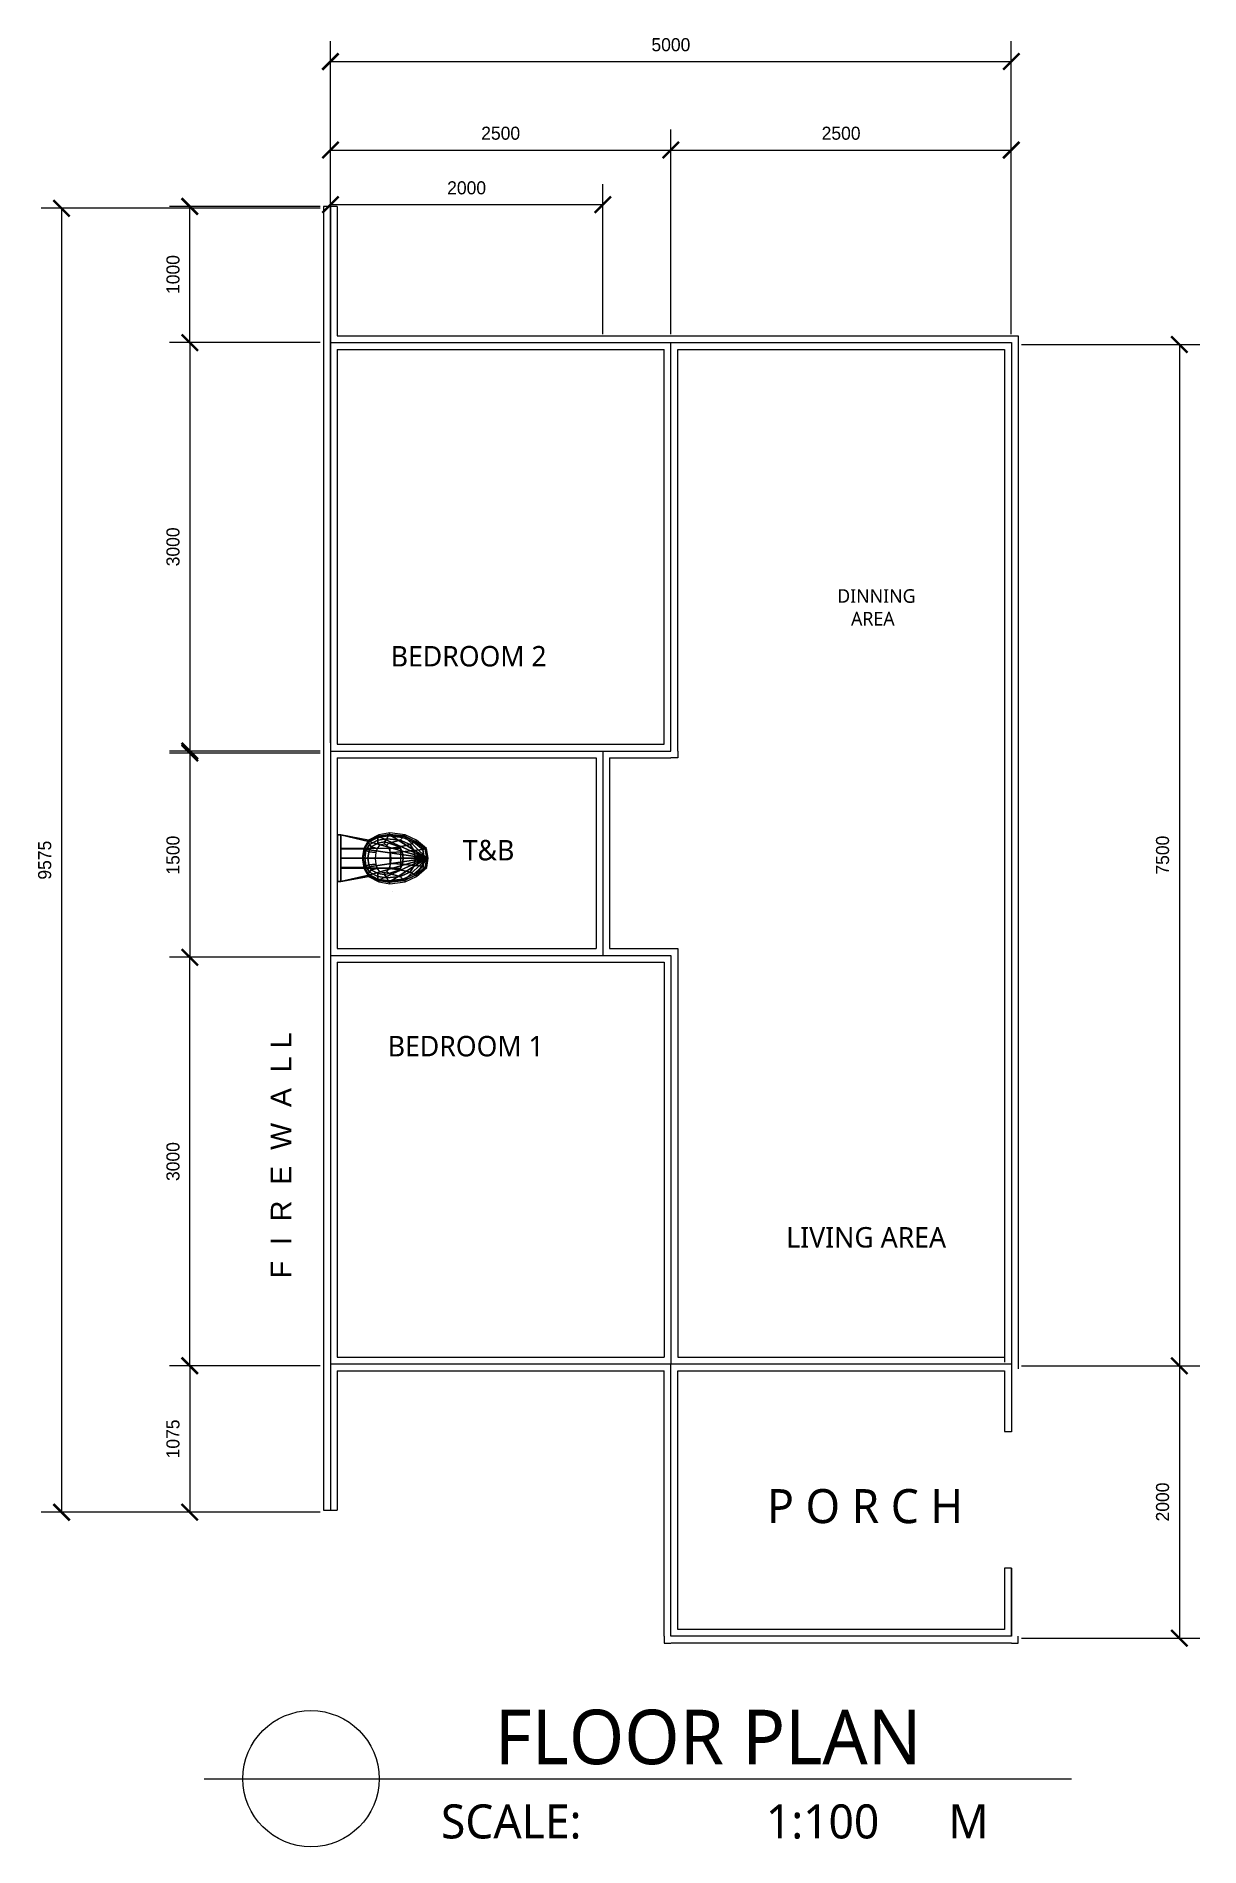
# Model space of a CAD drawing. Header units: millimetres. Extents: x 18078 to 182092, y 10648 to 75430.
# Drawn here: x 18481 to 27026, y 32101 to 45397 of the extents above; entities that cross this region are included whole.
import ezdxf

# ---------------------------------------------------------------- set-up
doc = ezdxf.new("R2010")
doc.units = ezdxf.units.MM
doc.linetypes.add('HIDDEN2', pattern=[4.7625, 3.175, -1.5875])
doc.layers.get('Defpoints').update_dxf_attribs({"color": 140})
doc.layers.add('A-Roof-Slab', color=12, linetype='Continuous', lineweight=35)
doc.styles.add('Annotative', font='romans.shx')
doc.styles.add('RomanS', font='romans.shx')
doc.dimstyles.new('DIM1', dxfattribs={"dimscale": 120, "dimtxt": 0.8, "dimasz": 1, "dimexe": 1.25, "dimexo": 0.625, "dimtad": 1, "dimdec": 0, "dimtxsty": 'Standard', "dimblk": 'ARCHTICK', "dimcen": 0.09, "dimadec": 0, "dimazin": 0, "dimtfac": 1, "dimtdec": 0, "dimtmove": 0, "dimatfit": 3, "dimfxl": 1, "dimarcsym": 0})

msp = doc.modelspace()

# ---------------------------------------------------------------- texts
at = {"attachment_point": 1, "style": 'RomanS'}
for s, width, insert, char_height in [('{\\fSegoe UI Black|b0|i0|c0|p34;DINNING\\P   AREA}', 2392.512, (24363.5, 41336.2, 300), 100), ('{\\fSegoe UI Black|b0|i0|c0|p34;BEDROOM 2}', 1390.131, (21084.7, 40918.9, 300), 150), ('{\\fSegoe UI Black|b0|i0|c0|p34;T&B}', 1390.131, (21614, 39494.6, 300), 150), ('{\\fSegoe UI Black|b0|i0|c0|p34;BEDROOM 1}', 1577, (21062.8, 38055.5, 300), 150), ('\\pxt1;{\\fSegoe UI Black|b0|i0|c0|p34;FLOOR PLAN}', 5367.443, (21849.4, 33107.2, 300), 400), ('{\\fSegoe UI Emoji|b0|i0|c0|p34;SCALE:                1:100      M}', 4531.638, (21453.7, 32412.2, 300), 250)]:
    msp.add_mtext_dynamic_manual_height_columns(s, width=width, gutter_width=1250, heights=[0], dxfattribs=dict(at, insert=insert, char_height=char_height))
at = {"insert": (23989.1, 36651.8, 300), "char_height": 150, "attachment_point": 1}
msp.add_mtext_dynamic_manual_height_columns('{\\fSegoe UI Black|b0|i0|c0|p34;LIVING AREA}', width=2426.915, gutter_width=1250, heights=[0], dxfattribs=at)
at = {"insert": (23848.8, 34727.6, 300), "char_height": 250, "width": 1854, "attachment_point": 1, "style": 'Annotative'}
msp.add_mtext('{\\fSegoe UI Black|b0|i0|c0|p34;P O R C H}', dxfattribs=at)
at = {"layer": 'A-Roof-Slab', "color": 7, "lineweight": -2, "insert": (20204, 36275.9), "char_height": 150, "attachment_point": 1, "rotation": 90, "style": 'RomanS'}
msp.add_mtext_dynamic_manual_height_columns('{\\fSwis721 Blk BT|b0|i0|c0|p34;\\C9;\\c13289671;F  I  R  E  W  A  L L}', width=2187.825, gutter_width=1250, heights=[198.3], dxfattribs=at)

# ---------------------------------------------------------------- blocks, each defined once
blk = doc.blocks.new('_ArchTick')
at = {"color": 0, "linetype": 'ByBlock', "const_width": 0.15}
blk.add_lwpolyline([(-0.5, -0.5), (0.5, 0.5)], dxfattribs=at)
blk = doc.blocks.new('*D56')
at = {"color": 0, "lineweight": -2, "transparency": 16777216}
for p, q in [((20567, 44147), (19459, 44147)), ((19609, 43147), (19609, 44147)), ((20567, 43147), (19459, 43147))]:
    blk.add_line(p, q, dxfattribs=at)
at = {"layer": 'Defpoints', "color": 0, "transparency": 16777216}
for p in [(19609, 44147), (20642, 44147), (20642, 43147)]:
    blk.add_point(p, dxfattribs=at)
at = {"color": 0, "lineweight": -2, "transparency": 16777216, "xscale": 120, "yscale": 120, "zscale": 120}
for p, rotation in [((19609, 44147), 90), ((19609, 43147), 270)]:
    blk.add_blockref('_ArchTick', p, dxfattribs=dict(at, rotation=rotation))
at = {"color": 0, "transparency": 16777216, "insert": (19486, 43647), "char_height": 96, "attachment_point": 5, "rotation": 90}
blk.add_mtext('1000', dxfattribs=at)
blk = doc.blocks.new('*D57')
at = {"color": 0, "lineweight": -2, "transparency": 16777216}
for p, q in [((20567, 44133), (18517, 44133)), ((18667, 44133), (18667, 34558)), ((20567, 34558), (18517, 34558))]:
    blk.add_line(p, q, dxfattribs=at)
at = {"layer": 'Defpoints', "color": 0, "transparency": 16777216}
for p in [(20642, 44133), (18667, 34558), (20642, 34558)]:
    blk.add_point(p, dxfattribs=at)
at = {"color": 0, "lineweight": -2, "transparency": 16777216, "xscale": 120, "yscale": 120, "zscale": 120}
for p, rotation in [((18667, 44133), 90), ((18667, 34558), 270)]:
    blk.add_blockref('_ArchTick', p, dxfattribs=dict(at, rotation=rotation))
at = {"color": 0, "transparency": 16777216, "insert": (18544, 39346), "char_height": 96, "attachment_point": 5, "rotation": 90}
blk.add_mtext('9575', dxfattribs=at)
blk = doc.blocks.new('*D58')
at = {"color": 0, "lineweight": -2, "transparency": 16777216}
for p, q in [((20567, 43147), (19459, 43147)), ((19609, 43147), (19609, 40147)), ((20567, 40147), (19459, 40147))]:
    blk.add_line(p, q, dxfattribs=at)
at = {"layer": 'Defpoints', "color": 0, "transparency": 16777216}
for p in [(20642, 43147), (19609, 40147), (20642, 40147)]:
    blk.add_point(p, dxfattribs=at)
at = {"color": 0, "lineweight": -2, "transparency": 16777216, "xscale": 120, "yscale": 120, "zscale": 120}
for p, rotation in [((19609, 43147), 90), ((19609, 40147), 270)]:
    blk.add_blockref('_ArchTick', p, dxfattribs=dict(at, rotation=rotation))
at = {"color": 0, "transparency": 16777216, "insert": (19486, 41647), "char_height": 96, "attachment_point": 5, "rotation": 90}
blk.add_mtext('3000', dxfattribs=at)
blk = doc.blocks.new('*D59')
at = {"color": 0, "lineweight": -2, "transparency": 16777216}
for p, q in [((20567, 35633), (19459, 35633)), ((19609, 35633), (19609, 34558)), ((20567, 34558), (19459, 34558))]:
    blk.add_line(p, q, dxfattribs=at)
at = {"layer": 'Defpoints', "color": 0, "transparency": 16777216}
for p in [(20642, 35633), (19609, 34558), (20642, 34558)]:
    blk.add_point(p, dxfattribs=at)
at = {"color": 0, "lineweight": -2, "transparency": 16777216, "xscale": 120, "yscale": 120, "zscale": 120}
for p, rotation in [((19609, 35633), 90), ((19609, 34558), 270)]:
    blk.add_blockref('_ArchTick', p, dxfattribs=dict(at, rotation=rotation))
at = {"color": 0, "transparency": 16777216, "insert": (19486, 35096), "char_height": 96, "attachment_point": 5, "rotation": 90}
blk.add_mtext('1075', dxfattribs=at)
blk = doc.blocks.new('*D60')
at = {"color": 0, "lineweight": -2, "transparency": 16777216}
for p, q in [((20567, 40133), (19459, 40133)), ((19609, 40133), (19609, 38633)), ((20567, 38633), (19459, 38633))]:
    blk.add_line(p, q, dxfattribs=at)
at = {"layer": 'Defpoints', "color": 0, "transparency": 16777216}
for p in [(20642, 40133), (19609, 38633), (20642, 38633)]:
    blk.add_point(p, dxfattribs=at)
at = {"color": 0, "lineweight": -2, "transparency": 16777216, "xscale": 120, "yscale": 120, "zscale": 120}
for p, rotation in [((19609, 40133), 90), ((19609, 38633), 270)]:
    blk.add_blockref('_ArchTick', p, dxfattribs=dict(at, rotation=rotation))
at = {"color": 0, "transparency": 16777216, "insert": (19486, 39383), "char_height": 96, "attachment_point": 5, "rotation": 90}
blk.add_mtext('1500', dxfattribs=at)
blk = doc.blocks.new('*D61')
at = {"color": 0, "lineweight": -2, "transparency": 16777216}
for p, q in [((20567, 38633), (19459, 38633)), ((19609, 35633), (19609, 38633)), ((20567, 35633), (19459, 35633))]:
    blk.add_line(p, q, dxfattribs=at)
at = {"layer": 'Defpoints', "color": 0, "transparency": 16777216}
for p in [(19609, 38633), (20642, 38633), (20642, 35633)]:
    blk.add_point(p, dxfattribs=at)
at = {"color": 0, "lineweight": -2, "transparency": 16777216, "xscale": 120, "yscale": 120, "zscale": 120}
for p, rotation in [((19609, 38633), 90), ((19609, 35633), 270)]:
    blk.add_blockref('_ArchTick', p, dxfattribs=dict(at, rotation=rotation))
at = {"color": 0, "transparency": 16777216, "insert": (19486, 37133), "char_height": 96, "attachment_point": 5, "rotation": 90}
blk.add_mtext('3000', dxfattribs=at)
blk = doc.blocks.new('*D62')
at = {"color": 0, "lineweight": -2, "transparency": 16777216}
for p, q in [((20642, 43208), (20642, 44711)), ((23142, 43208), (23142, 44711)), ((20642, 44561), (23142, 44561))]:
    blk.add_line(p, q, dxfattribs=at)
at = {"layer": 'Defpoints', "color": 0, "transparency": 16777216}
for p in [(23142, 44561), (20642, 43133), (23142, 43133)]:
    blk.add_point(p, dxfattribs=at)
at = {"color": 0, "lineweight": -2, "transparency": 16777216, "xscale": 120, "yscale": 120, "zscale": 120, "rotation": 180}
blk.add_blockref('_ArchTick', (20642, 44561), dxfattribs=at)
at = {"color": 0, "lineweight": -2, "transparency": 16777216, "xscale": 120, "yscale": 120, "zscale": 120}
blk.add_blockref('_ArchTick', (23142, 44561), dxfattribs=at)
at = {"color": 0, "transparency": 16777216, "insert": (21892, 44684), "char_height": 96, "attachment_point": 5}
blk.add_mtext('2500', dxfattribs=at)
blk = doc.blocks.new('*D63')
at = {"color": 0, "lineweight": -2, "transparency": 16777216}
for p, q in [((20642, 40208), (20642, 44310)), ((22642, 43208), (22642, 44310)), ((20642, 44160), (22642, 44160))]:
    blk.add_line(p, q, dxfattribs=at)
at = {"layer": 'Defpoints', "color": 0, "transparency": 16777216}
for p in [(22642, 44160), (22642, 43133), (20642, 40133)]:
    blk.add_point(p, dxfattribs=at)
at = {"color": 0, "lineweight": -2, "transparency": 16777216, "xscale": 120, "yscale": 120, "zscale": 120, "rotation": 180}
blk.add_blockref('_ArchTick', (20642, 44160), dxfattribs=at)
at = {"color": 0, "lineweight": -2, "transparency": 16777216, "xscale": 120, "yscale": 120, "zscale": 120}
blk.add_blockref('_ArchTick', (22642, 44160), dxfattribs=at)
at = {"color": 0, "transparency": 16777216, "insert": (21642, 44283), "char_height": 96, "attachment_point": 5}
blk.add_mtext('2000', dxfattribs=at)
blk = doc.blocks.new('*D64')
at = {"color": 0, "lineweight": -2, "transparency": 16777216}
for p, q in [((23142, 43208), (23142, 44711)), ((25642, 43208), (25642, 44711)), ((23142, 44561), (25642, 44561))]:
    blk.add_line(p, q, dxfattribs=at)
at = {"layer": 'Defpoints', "color": 0, "transparency": 16777216}
for p in [(25642, 44561), (23142, 43133), (25642, 43133)]:
    blk.add_point(p, dxfattribs=at)
at = {"color": 0, "lineweight": -2, "transparency": 16777216, "xscale": 120, "yscale": 120, "zscale": 120, "rotation": 180}
blk.add_blockref('_ArchTick', (23142, 44561), dxfattribs=at)
at = {"color": 0, "lineweight": -2, "transparency": 16777216, "xscale": 120, "yscale": 120, "zscale": 120}
blk.add_blockref('_ArchTick', (25642, 44561), dxfattribs=at)
at = {"color": 0, "transparency": 16777216, "insert": (24392, 44684), "char_height": 96, "attachment_point": 5}
blk.add_mtext('2500', dxfattribs=at)
blk = doc.blocks.new('*D65')
at = {"color": 0, "lineweight": -2, "transparency": 16777216}
for p, q in [((20642, 43208), (20642, 45361)), ((25642, 43208), (25642, 45361)), ((20642, 45211), (25642, 45211))]:
    blk.add_line(p, q, dxfattribs=at)
at = {"layer": 'Defpoints', "color": 0, "transparency": 16777216}
for p in [(25642, 45211), (20642, 43133), (25642, 43133)]:
    blk.add_point(p, dxfattribs=at)
at = {"color": 0, "lineweight": -2, "transparency": 16777216, "xscale": 120, "yscale": 120, "zscale": 120, "rotation": 180}
blk.add_blockref('_ArchTick', (20642, 45211), dxfattribs=at)
at = {"color": 0, "lineweight": -2, "transparency": 16777216, "xscale": 120, "yscale": 120, "zscale": 120}
blk.add_blockref('_ArchTick', (25642, 45211), dxfattribs=at)
at = {"color": 0, "transparency": 16777216, "insert": (23142, 45334), "char_height": 96, "attachment_point": 5}
blk.add_mtext('5000', dxfattribs=at)
blk = doc.blocks.new('*D66')
at = {"color": 0, "lineweight": -2, "transparency": 16777216}
for p, q in [((25717, 43133), (27026, 43133)), ((26876, 43133), (26876, 35633)), ((25717, 35633), (27026, 35633))]:
    blk.add_line(p, q, dxfattribs=at)
at = {"layer": 'Defpoints', "color": 0, "transparency": 16777216}
for p in [(25642, 43133), (25642, 35633), (26876, 35633)]:
    blk.add_point(p, dxfattribs=at)
at = {"color": 0, "lineweight": -2, "transparency": 16777216, "xscale": 120, "yscale": 120, "zscale": 120}
for p, rotation in [((26876, 43133), 90), ((26876, 35633), 270)]:
    blk.add_blockref('_ArchTick', p, dxfattribs=dict(at, rotation=rotation))
at = {"color": 0, "transparency": 16777216, "insert": (26753, 39383), "char_height": 96, "attachment_point": 5, "rotation": 90}
blk.add_mtext('7500', dxfattribs=at)
blk = doc.blocks.new('*D67')
at = {"color": 0, "lineweight": -2, "transparency": 16777216}
for p, q in [((25717, 35633), (27026, 35633)), ((26876, 35633), (26876, 33633)), ((25717, 33633), (27026, 33633))]:
    blk.add_line(p, q, dxfattribs=at)
at = {"layer": 'Defpoints', "color": 0, "transparency": 16777216}
for p in [(25642, 35633), (25642, 33633), (26876, 33633)]:
    blk.add_point(p, dxfattribs=at)
at = {"color": 0, "lineweight": -2, "transparency": 16777216, "xscale": 120, "yscale": 120, "zscale": 120}
for p, rotation in [((26876, 35633), 90), ((26876, 33633), 270)]:
    blk.add_blockref('_ArchTick', p, dxfattribs=dict(at, rotation=rotation))
at = {"color": 0, "transparency": 16777216, "insert": (26753, 34633), "char_height": 96, "attachment_point": 5, "rotation": 90}
blk.add_mtext('2000', dxfattribs=at)
blk = doc.blocks.new('A$C150B42AD')
at = {"linetype": 'Continuous', "ltscale": 20}
for p, q in [((0, 1), (0, 1)), ((0, 1), (0, 1)), ((0, 1), (0, 1)), ((0, 1), (0, 1)), ((0, 0), (0, 0)), ((0, 0), (0, 0)), ((0, 0), (0, 0)), ((0, 0), (0, 0)), ((0, 0), (0, 0)), ((0, 0), (0, 0)), ((0, 0), (0, 0)), ((0, 0), (0, 0))]:
    blk.add_line(p, q, dxfattribs=at)
for centre, radius, start, end in [((0, 1), 0.0125, 90, 180), ((0, 1), 0.024, 180, 244), ((0, 1), 0.0125, 0, 90), ((0, 1), 0.024, 296, 0), ((0, 0), 0.0525, 119.1738, 155.0156), ((0, 0), 0.0384, 90, 270), ((0, 1), 0.102, 243.3048, 267.3048), ((0, 1), 0.432, 240.1181, 247.8819), ((0, 0), 0.00957, 149.1844, 231.8077), ((0, 0), 0.095, 239.6324, 270), ((0, 1), 0.432, 292.1181, 299.8819), ((0, 1), 0.102, 272.6952, 296.6952), ((0, 0), 0.0525, 24.9844, 60.8262), ((0, 0), 0.00957, 308.1923, 30.8156), ((0, 0), 0.0139, 93.654, 111.1905), ((0, 0), 0.0139, 68.8095, 86.346), ((0, 0), 0.0384, 270, 90), ((0, 0), 0.095, 270, 300.3676), ((0, 0), 0.166, 270, 311.9212), ((0, 0), 0.197, 309.726, 341.9966), ((0, 0), 0.256, 339.6623, 14.2882), ((0, 0), 0.183, 10.5315, 16.4005), ((0, 0), 0.119, 304.1533, 312.3545), ((0, 0), 0.149, 309.3718, 342.3609), ((0, 0), 0.209, 339.3922, 14.7255), ((0, 0), 0.136, 9.8906, 90), ((0, 0), 0.118, 227.6455, 235.8467), ((0, 0), 0.149, 197.6391, 230.6282), ((0, 0), 0.209, 165.2745, 200.6078), ((0, 0), 0.136, 90, 170.1094), ((0, 0), 0.166, 228.0788, 270), ((0, 0), 0.197, 198.0034, 230.274), ((0, 0), 0.256, 165.7118, 200.3377), ((0, 0), 0.183, 163.5995, 169.4685)]:
    blk.add_arc(centre, radius, start, end, dxfattribs=at)
blk = doc.blocks.new('M_BATH_TOIL_3D TOILET - FLUSH VALVE_M')
at = {"color": 0, "linetype": 'ByBlock', "lineweight": -2}
for points in [[(0, -171.146848, 415), (25.402105, -171.146848, 415), (25.402105, 171.146848, 415), (0, 171.146848, 415)], [(25.402105, 171.146848, 365.2), (25.402105, 171.146848, 83), (0, 171.146848, 83), (0, 171.146848, 365.2)], [(0, 171.146848, 415), (25.402105, 171.146848, 415), (25.402105, 171.146848, 365.2), (0, 171.146848, 365.2)], [(0, 171.146848, 83), (0, -171.146848, 83), (0, -171.146848, 415), (0, 171.146848, 415)], [(231.056996, 123.616472, 415), (25.402105, 171.146848, 415), (25.402105, 68.054097, 415), (197.761025, 68.054097, 415)], [(25.402105, 70.354066, 83), (25.402105, 171.146848, 83), (25.402105, 171.146848, 365.2), (25.402105, 74.176808, 365.2)], [(25.402105, 171.146848, 415), (231.056996, 123.616472, 415), (228.777578, 132.835551, 365.2), (25.402105, 171.146848, 365.2)], [(302.191542, 160.621201, 415), (302.68574, 172.857625, 365.2), (228.777578, 131.848953, 365.2), (231.056996, 122.553625, 415)], [(229.063939, 117.06888, 315.4), (229.039159, 125.764735, 365.2), (300.495658, 164.727211, 365.2), (297.176119, 153.306916, 315.4)], [(297.176119, 153.306916, 315.4), (296.176263, 133.246616, 265.6), (235.543637, 101.553739, 265.6), (229.063939, 117.06888, 315.4)], [(296.176263, 133.246616, 265.6), (295.803641, 111.920571, 224.1), (247.009847, 85.034227, 224.1), (235.543637, 101.553739, 265.6)], [(346.003775, 120.248609, 224.1), (295.803641, 111.920571, 224.1), (296.176263, 133.246616, 265.6), (361.787831, 143.823006, 265.6)], [(361.787831, 143.823006, 265.6), (296.176263, 133.246616, 265.6), (297.176119, 153.306916, 315.4), (371.832231, 165.552449, 315.4)], [(300.495658, 164.727211, 365.2), (378.847078, 177.86898, 365.2), (371.832231, 165.552449, 315.4), (297.176119, 153.306916, 315.4)], [(383.72152, 186.666909, 365.2), (302.68574, 172.857625, 365.2), (302.191542, 160.621201, 415), (380.507567, 173.537121, 415)], [(460.699399, 133.246616, 265.6), (376.203908, 111.920571, 224.1), (346.003775, 120.248609, 224.1), (361.787831, 143.823006, 265.6)], [(479.788342, 153.306916, 315.4), (460.699399, 133.246616, 265.6), (361.787831, 143.823006, 265.6), (371.832231, 165.552449, 315.4)], [(371.832231, 165.552449, 315.4), (378.847078, 177.86898, 365.2), (486.395354, 167.83408, 365.2), (479.788342, 153.306916, 315.4)], [(458.297702, 85.034227, 224.1), (376.203908, 111.920571, 224.1), (460.699399, 133.246616, 265.6), (534.632025, 101.553739, 265.6)], [(492.123592, 160.621201, 415), (498.0573, 172.857625, 365.2), (383.72152, 186.666909, 365.2), (380.507567, 173.537121, 415)], [(534.632025, 101.553739, 265.6), (460.699399, 133.246616, 265.6), (479.788342, 153.306916, 315.4), (561.200522, 117.06888, 315.4)], [(486.395354, 167.83408, 365.2), (570.254996, 125.764735, 365.2), (561.200522, 117.06888, 315.4), (479.788342, 153.306916, 315.4)], [(580.265462, 131.848953, 365.2), (498.0573, 172.857625, 365.2), (492.123592, 160.621201, 415), (576.558138, 122.553625, 415)], [(198.775406, 74.351248, 365.2), (198.775406, 70.354066, 83), (25.402105, 70.354066, 83), (25.402105, 74.176808, 365.2)], [(25.402105, 68.054097, 415), (25.402105, -0.531424, 415), (185.721086, -0.531424, 415), (197.761025, 68.054097, 415)], [(181.166238, -0.493299, 365.2), (185.721086, -0.531424, 415), (197.761025, 66.99125, 415), (193.8599, 72.288128, 365.2)], [(183.55523, -0.02604, 365.2), (195.671681, 69.115983, 365.2), (197.824834, 64.31771, 315.4), (186.495919, 0.019188, 315.4)], [(197.824834, -64.279334, 315.4), (195.671681, -69.168063, 365.2), (183.55523, -0.02604, 365.2), (186.495919, 0.019188, 315.4)], [(197.824834, 64.31771, 315.4), (209.385931, 55.783643, 265.6), (199.820123, -0.493299, 265.6), (186.495919, 0.019188, 315.4)], [(199.820123, -0.493299, 265.6), (209.385931, -56.77024, 265.6), (197.824834, -64.279334, 315.4), (186.495919, 0.019188, 315.4)], [(197.761025, 66.99125, 415), (231.056996, 122.553625, 415), (228.777578, 131.848953, 365.2), (193.8599, 72.288128, 365.2)], [(197.824834, 64.31771, 315.4), (195.671681, 69.115983, 365.2), (229.039159, 125.764735, 365.2), (229.063939, 117.06888, 315.4)], [(235.543637, 101.553739, 265.6), (209.385931, 55.783643, 265.6), (197.824834, 64.31771, 315.4), (229.063939, 117.06888, 315.4)], [(203.820303, 74.389624, 315.4), (203.820303, 71.305362, 83), (198.781878, 71.305362, 83), (198.775406, 74.389624, 365.2)], [(209.385931, 55.783643, 265.6), (229.292689, 47.716985, 224.1), (222.573762, 0.019188, 224.1), (199.820123, -0.493299, 265.6)], [(222.573762, 0.019188, 224.1), (229.292689, -47.678609, 224.1), (209.385931, -56.77024, 265.6), (199.820123, -0.493299, 265.6)], [(219.655319, 71.305362, 83), (203.820303, 71.305362, 83), (203.820303, 74.389624, 315.4), (219.607287, 74.389624, 265.6)], [(247.009847, 85.034227, 224.1), (229.292689, 47.716985, 224.1), (209.385931, 55.783643, 265.6), (235.543637, 101.553739, 265.6)], [(241.858825, 74.389624, 224.1), (241.858825, 71.305362, 83), (219.655319, 71.305362, 83), (219.607287, 74.389624, 265.6)], [(229.292689, 47.716985, 224.1), (281.568176, 41.105177, 207.5), (277.569395, -0.988919, 207.5), (222.573762, 0.019188, 224.1)], [(277.569395, -0.988919, 207.5), (281.568176, -43.083016, 207.5), (229.292689, -47.678609, 224.1), (222.573762, 0.019188, 224.1)], [(291.634613, 72.373409, 207.5), (281.568176, 41.105177, 207.5), (229.292689, 47.716985, 224.1), (247.009847, 85.034227, 224.1)], [(291.634613, 71.278252, 83), (241.858825, 71.305362, 83), (241.858825, 74.389624, 224.1), (291.634613, 74.389624, 207.5)], [(295.803641, 111.920571, 224.1), (309.603867, 96.652106, 207.5), (291.634613, 72.373409, 207.5), (247.009847, 85.034227, 224.1)], [(463.263203, 74.389624, 224.1), (386.427572, 71.001084, 83), (291.634613, 71.278252, 83), (291.634613, 74.389624, 207.5)], [(345.591052, 102.761081, 207.5), (309.603867, 96.652106, 207.5), (295.803641, 111.920571, 224.1), (346.003775, 120.248609, 224.1)], [(376.203908, 111.920571, 224.1), (361.578237, 96.652106, 207.5), (345.591052, 102.761081, 207.5), (346.003775, 120.248609, 224.1)], [(379.547491, 72.373409, 207.5), (361.578237, 96.652106, 207.5), (376.203908, 111.920571, 224.1), (458.297702, 85.034227, 224.1)], [(476.01486, 47.716985, 224.1), (389.613928, 41.105177, 207.5), (379.547491, 72.373409, 207.5), (458.297702, 85.034227, 224.1)], [(463.263203, 74.389624, 224.1), (463.263203, -74.389624, 224.1), (386.427572, -70.559022, 83), (386.427572, 71.001084, 83)], [(393.612708, -0.988919, 207.5), (389.613928, 41.105177, 207.5), (476.01486, 47.716985, 224.1), (482.733787, 0.019188, 224.1)], [(477.921684, -43.66231, 224.1), (390.907233, -39.065768, 207.5), (393.612708, -0.988919, 207.5), (482.733787, 0.019188, 224.1)], [(560.789732, 55.783643, 265.6), (476.01486, 47.716985, 224.1), (458.297702, 85.034227, 224.1), (534.632025, 101.553739, 265.6)], [(482.733787, 0.019188, 224.1), (476.01486, 47.716985, 224.1), (560.789732, 55.783643, 265.6), (570.35554, -0.493299, 265.6)], [(563.310525, -52.35942, 265.6), (477.921684, -43.66231, 224.1), (482.733787, 0.019188, 224.1), (570.35554, -0.493299, 265.6)], [(625.739627, 64.31771, 315.4), (560.789732, 55.783643, 265.6), (534.632025, 101.553739, 265.6), (561.200522, 117.06888, 315.4)], [(570.35554, -0.493299, 265.6), (560.789732, 55.783643, 265.6), (625.739627, 64.31771, 315.4), (637.068542, 0.019188, 315.4)], [(625.739627, 64.31771, 315.4), (561.200522, 117.06888, 315.4), (570.254996, 125.764735, 365.2), (641.922475, 69.115983, 365.2)], [(570.35554, -0.493299, 265.6), (637.068542, 0.019188, 315.4), (628.682244, -59.310353, 315.4), (563.310525, -52.35942, 265.6)], [(653.48314, 72.288128, 365.2), (580.265462, 131.848953, 365.2), (576.558138, 122.553625, 415), (643.154109, 66.99125, 415)], [(654.038925, -0.02604, 365.2), (637.068542, 0.019188, 315.4), (625.739627, 64.31771, 315.4), (641.922475, 69.115983, 365.2)], [(628.682244, -59.310353, 315.4), (637.068542, 0.019188, 315.4), (654.038925, -0.02604, 365.2), (641.922475, -69.168063, 365.2)], [(655.194048, -0.531424, 415), (666.176802, -0.493299, 365.2), (653.48314, 72.288128, 365.2), (643.154109, 66.99125, 415)], [(25.402105, -68.054097, 415), (197.761025, -68.054097, 415), (185.721086, -0.531424, 415), (25.402105, -0.531424, 415)], [(231.056996, -123.616472, 415), (197.761025, -68.054097, 415), (25.402105, -68.054097, 415), (25.402105, -171.146848, 415)], [(25.402105, -70.354066, 83), (25.402105, -74.176808, 365.2), (25.402105, -171.146848, 365.2), (25.402105, -171.146848, 83)], [(198.775406, -74.351248, 365.2), (25.402105, -74.176808, 365.2), (25.402105, -70.354066, 83), (198.775406, -70.354066, 83)], [(25.402105, -171.146848, 415), (25.402105, -171.146848, 365.2), (228.777578, -132.835551, 365.2), (231.056996, -123.616472, 415)], [(197.761025, -68.054097, 415), (185.721086, -0.531424, 415), (181.166238, -0.493299, 365.2), (193.8599, -73.274726, 365.2)], [(228.777578, -132.835551, 365.2), (231.056996, -123.616472, 415), (197.761025, -68.054097, 415), (193.8599, -73.274726, 365.2)], [(229.039159, -125.816815, 365.2), (195.671681, -69.168063, 365.2), (197.824834, -64.279334, 315.4), (229.063939, -117.030503, 315.4)], [(197.824834, -64.279334, 315.4), (209.385931, -56.77024, 265.6), (235.543637, -102.540336, 265.6), (229.063939, -117.030503, 315.4)], [(203.898255, -70.354066, 83), (203.820303, -74.351248, 315.4), (198.775406, -74.351248, 365.2), (198.775406, -70.354066, 83)], [(219.607287, -74.351248, 265.6), (203.820303, -74.351248, 315.4), (203.898255, -70.354066, 83), (219.607287, -70.440169, 83)], [(209.385931, -56.77024, 265.6), (229.292689, -47.678609, 224.1), (247.009847, -84.995851, 224.1), (235.543637, -102.540336, 265.6)], [(242.040768, -70.559022, 83), (241.858825, -74.351248, 224.1), (219.607287, -74.351248, 265.6), (219.607287, -70.440169, 83)], [(302.191542, -161.684049, 415), (231.056996, -123.616472, 415), (228.777578, -132.835551, 365.2), (302.68574, -173.844223, 365.2)], [(297.176119, -153.26854, 315.4), (300.495658, -164.779291, 365.2), (229.039159, -125.816815, 365.2), (229.063939, -117.030503, 315.4)], [(235.543637, -102.540336, 265.6), (296.176263, -134.233214, 265.6), (297.176119, -153.26854, 315.4), (229.063939, -117.030503, 315.4)], [(229.292689, -47.678609, 224.1), (281.568176, -43.083016, 207.5), (291.634613, -74.351248, 207.5), (247.009847, -84.995851, 224.1)], [(247.009847, -84.995851, 224.1), (295.803641, -111.882195, 224.1), (296.176263, -134.233214, 265.6), (235.543637, -102.540336, 265.6)], [(291.634613, -74.351248, 207.5), (241.858825, -74.351248, 224.1), (242.040768, -70.559022, 83), (291.831534, -70.559022, 83)], [(291.634613, -74.351248, 207.5), (309.603867, -98.629944, 207.5), (295.803641, -111.882195, 224.1), (247.009847, -84.995851, 224.1)], [(291.634613, -74.351248, 207.5), (291.831534, -70.559022, 83), (379.33431, -70.559022, 83), (379.547491, -74.351248, 207.5)], [(295.803641, -111.882195, 224.1), (309.603867, -98.629944, 207.5), (345.591052, -104.738919, 207.5), (346.003775, -120.210233, 224.1)], [(296.176263, -134.233214, 265.6), (295.803641, -111.882195, 224.1), (346.003775, -120.210233, 224.1), (361.787831, -144.809603, 265.6)], [(345.591052, -104.738919, 207.5), (361.578237, -98.629944, 207.5), (376.203908, -111.882195, 224.1), (346.003775, -120.210233, 224.1)], [(346.003775, -120.210233, 224.1), (376.203908, -111.882195, 224.1), (460.699399, -134.233214, 265.6), (361.787831, -144.809603, 265.6)], [(376.203908, -111.882195, 224.1), (361.578237, -98.629944, 207.5), (379.547491, -74.351248, 207.5), (458.297702, -84.995851, 224.1)], [(460.699399, -134.233214, 265.6), (376.203908, -111.882195, 224.1), (458.297702, -84.995851, 224.1), (534.632025, -102.540336, 265.6)], [(463.263203, -74.389624, 224.1), (379.547491, -74.351248, 207.5), (379.33431, -70.559022, 83), (386.427572, -70.559022, 83)], [(379.547491, -74.351248, 207.5), (390.907233, -39.065768, 207.5), (477.921684, -43.66231, 224.1), (458.297702, -84.995851, 224.1)], [(458.297702, -84.995851, 224.1), (477.921684, -43.66231, 224.1), (563.310525, -52.35942, 265.6), (534.632025, -102.540336, 265.6)], [(534.632025, -102.540336, 265.6), (561.200522, -117.030503, 315.4), (479.788342, -153.26854, 315.4), (460.699399, -134.233214, 265.6)], [(570.254996, -125.816815, 365.2), (490.498497, -164.779291, 365.2), (479.788342, -153.26854, 315.4), (561.200522, -117.030503, 315.4)], [(580.265462, -132.835551, 365.2), (576.558138, -123.616472, 415), (492.123592, -161.684049, 415), (498.0573, -173.844223, 365.2)], [(628.682244, -59.310353, 315.4), (561.200522, -117.030503, 315.4), (534.632025, -102.540336, 265.6), (563.310525, -52.35942, 265.6)], [(628.682244, -59.310353, 315.4), (641.922475, -69.168063, 365.2), (570.254996, -125.816815, 365.2), (561.200522, -117.030503, 315.4)], [(580.265462, -132.835551, 365.2), (656.793758, -67.62764, 365.2), (646.266448, -62.860406, 415), (576.558138, -123.616472, 415)], [(656.793758, -67.62764, 365.2), (666.176802, -0.493299, 365.2), (655.194048, -0.531424, 415), (646.266448, -62.860406, 415)], [(0, -171.146848, 415), (0, -171.146848, 365.2), (25.402105, -171.146848, 365.2), (25.402105, -171.146848, 415)], [(25.402105, -171.146848, 365.2), (0, -171.146848, 365.2), (0, -171.146848, 83), (25.402105, -171.146848, 83)], [(361.787831, -144.809603, 265.6), (371.832231, -165.514073, 315.4), (297.176119, -153.26854, 315.4), (296.176263, -134.233214, 265.6)], [(378.847078, -177.921061, 365.2), (300.495658, -164.779291, 365.2), (297.176119, -153.26854, 315.4), (371.832231, -165.514073, 315.4)], [(383.72152, -187.653506, 365.2), (380.507567, -174.599968, 415), (302.191542, -161.684049, 415), (302.68574, -173.844223, 365.2)], [(479.788342, -153.26854, 315.4), (371.832231, -165.514073, 315.4), (361.787831, -144.809603, 265.6), (460.699399, -134.233214, 265.6)], [(479.788342, -153.26854, 315.4), (490.498497, -164.779291, 365.2), (378.847078, -177.921061, 365.2), (371.832231, -165.514073, 315.4)], [(492.123592, -161.684049, 415), (380.507567, -174.599968, 415), (383.72152, -187.653506, 365.2), (498.0573, -173.844223, 365.2)]]:
    blk.add_3dface(points, dxfattribs=at)
at = {"color": 0, "linetype": 'ByBlock', "lineweight": -2, "invisible_edges": 8}
blk.add_3dface([(204.515925, 78.263432, 415), (185.721086, -0.531424, 415), (185.721086, -0.531424, 415), (204.515925, -79.326279, 415)], dxfattribs=at)
at = {"color": 0, "linetype": 'ByBlock', "lineweight": -2}
mesh = blk.add_polyface(dxfattribs=at)
corners = [(655.194048, -0.531424, 415), (643.154109, 66.99125, 415), (576.558138, 122.553625, 415), (492.123592, 160.621201, 415), (380.507567, 173.537121, 415), (302.191542, 160.621201, 415), (231.056996, 123.616472, 415), (197.761025, 66.99125, 415), (185.721086, -0.531424, 415), (197.761025, -68.054097, 415), (231.056996, -123.616472, 415), (302.191542, -161.684049, 415), (380.507567, -174.599968, 415), (492.123592, -161.684049, 415), (576.558138, -123.616472, 415), (646.266448, -62.860406, 415)]
mesh.append_faces([[corners[k] for k in face] for face in [(0, 14, 15)]], dxfattribs={"vtx0": -1, "color": 0})
mesh.append_faces([[corners[k] for k in face] for face in [(0, 3, 4), (0, 4, 5), (0, 5, 6), (0, 6, 7), (0, 7, 8), (0, 8, 9), (0, 9, 10), (0, 10, 11), (0, 11, 12), (0, 12, 13), (0, 13, 14)]], dxfattribs={"vtx0": -1, "vtx2": -1, "color": 0})
mesh.append_faces([[corners[k] for k in face] for face in [(0, 1, 2, 3)]], dxfattribs={"vtx3": -1, "color": 0})

# ---------------------------------------------------------------- dimensions: what is measured, and where the dimension line sits
for base, p1, p2, picture, middle in [((25642.2, 45210.9, 600), (20642.2, 43133.2, 600), (25642.2, 43133.2, 600), '*D65', (23142.2, 45333.9, 600)), ((23142.2, 44560.8, 600), (20642.2, 43133.2, 600), (23142.2, 43133.2, 600), '*D62', (21892.2, 44683.8, 600)), ((25642.2, 44560.8, 600), (23142.2, 43133.2, 600), (25642.2, 43133.2, 600), '*D64', (24392.2, 44683.8, 600)), ((22642.2, 44160.3, 600), (20642.2, 40133.2, 600), (22642.2, 43133.2, 600), '*D63', (21642.2, 44283.3, 600))]:
    dim = msp.add_linear_dim(base=base, p1=p1, p2=p2, dimstyle='DIM1')
    dim.commit()
    dim.dimension.update_dxf_attribs({"geometry": picture, "text_midpoint": middle})
for base, p1, p2, picture, middle in [((18667.3, 34558.2, 600), (20642.2, 44133.2, 600), (20642.2, 34558.2, 600), '*D57', (18544.3, 39345.7, 600)), ((19608.6, 44147, 300), (20642.2, 43147, 300), (20642.2, 44147, 300), '*D56', (19485.6, 43647, 300)), ((19608.6, 40147, 300), (20642.2, 43147, 300), (20642.2, 40147, 300), '*D58', (19485.6, 41647, 300)), ((26876, 35633.2, 600), (25642.2, 43133.2, 600), (25642.2, 35633.2, 600), '*D66', (26753, 39383.2, 600)), ((19608.6, 38633.2, 600), (20642.2, 40133.2, 600), (20642.2, 38633.2, 600), '*D60', (19485.6, 39383.2, 600)), ((19608.6, 38633.2, 600), (20642.2, 35633.2, 600), (20642.2, 38633.2, 600), '*D61', (19485.6, 37133.2, 600)), ((19608.6, 34558.2, 600), (20642.2, 35633.2, 600), (20642.2, 34558.2, 600), '*D59', (19485.6, 35095.7, 600)), ((26876, 33633.2, 600), (25642.2, 35633.2, 600), (25642.2, 33633.2, 600), '*D67', (26753, 34633.2, 600))]:
    dim = msp.add_linear_dim(base=base, p1=p1, p2=p2, angle=90, dimstyle='DIM1')
    dim.commit()
    dim.dimension.update_dxf_attribs({"geometry": picture, "text_midpoint": middle})

# ---------------------------------------------------------------- linework, layer by layer
for p, q in [((20592.2, 44147, 300), (20592.2, 34572, 300)), ((20692.2, 44147, 300), (20592.2, 44147, 300)), ((20642.2, 44147, 300), (20642.2, 34572, 300)), ((20692.2, 44147, 300), (20692.2, 43197, 300)), ((20642.2, 43147, 300), (25642.2, 43147, 300)), ((20692.2, 43197, 300), (25642.2, 43197, 300)), ((20692.2, 43097, 300), (20692.2, 40197, 300)), ((20692.2, 43097, 300), (23092.2, 43097, 300)), ((23092.2, 40197, 300), (23092.2, 43097, 300)), ((23142.2, 40147, 300), (23142.2, 43147, 300)), ((23192.2, 43097, 300), (25592.2, 43097, 300)), ((23192.2, 40147, 300), (23192.2, 43097, 300)), ((25592.2, 43097, 300), (25592.2, 35697, 300)), ((25642.2, 43197, 300), (25692.2, 43197, 300)), ((25642.2, 43147, 300), (25642.2, 35647, 300)), ((25642.2, 43110.9), (25642.2, 35610.9)), ((25692.2, 43197, 300), (25692.2, 43147, 300)), ((25692.2, 43147, 300), (25692.2, 35647, 300)), ((25692.2, 43147, 300), (25692.2, 35647, 300)), ((25692.2, 43110.9), (25692.2, 35610.9)), ((25692.2, 43110.9), (25692.2, 35610.9)), ((25592.2, 43060.9), (25592.2, 35660.9)), ((23142.2, 40147, 300), (23142.2, 40347, 300)), ((23142.2, 40342, 300), (23142.2, 40347, 300)), ((20692.2, 40197, 300), (23092.2, 40197, 300)), ((20642.2, 40147, 300), (23142.2, 40147, 300)), ((20692.2, 40097, 300), (20692.2, 38697, 300)), ((20692.2, 40097, 300), (22592.2, 40097, 300)), ((22592.2, 40097, 300), (22592.2, 38697, 300)), ((22642.2, 40147, 300), (22642.2, 38647, 300)), ((22692.2, 40097, 300), (23142.2, 40097, 300)), ((22692.2, 40097, 300), (22692.2, 38697, 300)), ((23192.2, 40097, 300), (23142.2, 40097, 300)), ((23192.2, 40147, 300), (23192.2, 40097, 300)), ((20692.2, 38697, 300), (22592.2, 38697, 300)), ((22692.2, 38697, 300), (23142.2, 38697, 300)), ((23142.2, 38697, 300), (23192.2, 38697, 300)), ((23192.2, 38697, 300), (23192.2, 38647, 300)), ((20642.2, 38647, 300), (23142.2, 38647, 300)), ((20692.2, 38597, 300), (20692.2, 35697, 300)), ((20692.2, 38597, 300), (23092.2, 38597, 300)), ((23092.2, 38597, 300), (23092.2, 35697, 300)), ((23142.2, 38647, 300), (23142.2, 35647, 300)), ((23192.2, 38647, 300), (23192.2, 35697, 300)), ((20642.2, 35647, 300), (25642.2, 35647, 300)), ((20692.2, 35697, 300), (23092.2, 35697, 300)), ((23142.2, 33647, 300), (23142.2, 35647, 300)), ((23192.2, 35697, 300), (25592.2, 35697, 300)), ((25642.2, 35647, 300), (25642.2, 35147, 300)), ((25642.2, 35647, 300), (25642.2, 35147, 300)), ((20692.2, 35597, 300), (20692.2, 34572, 300)), ((20692.2, 35597, 300), (23092.2, 35597, 300)), ((23192.2, 35597, 300), (25592.2, 35597, 300)), ((25642.2, 35147, 300), (25592.2, 35147, 300)), ((20592.2, 34572, 300), (20692.2, 34572, 300)), ((25642.2, 34147, 300), (25592.2, 34147, 300)), ((25642.2, 34147, 300), (25642.2, 33647, 300)), ((25642.2, 33647, 300), (25642.2, 34147, 300)), ((23092.2, 33647, 300), (23092.2, 33597, 300)), ((25642.2, 33647, 300), (23142.2, 33647, 300)), ((25692.2, 33597, 300), (25692.2, 33647, 300)), ((23092.2, 33597, 300), (23142.2, 33597, 300)), ((25642.2, 33597, 300), (25692.2, 33597, 300)), ((19715.3, 32601), (26084.6, 32601))]:
    msp.add_line(p, q)
at = {"linetype": 'HIDDEN2'}
for p, q in [((23092.2, 33647, 300), (23092.2, 35597, 300)), ((23192.2, 33697, 300), (23192.2, 35597, 300)), ((25592.2, 35597, 300), (25592.2, 35147, 300)), ((25592.2, 34147, 300), (25592.2, 33697, 300)), ((25592.2, 33697, 300), (23192.2, 33697, 300)), ((25642.2, 33597, 300), (23142.2, 33597, 300))]:
    msp.add_line(p, q, dxfattribs=at)
msp.add_circle((20499.1, 32601), 500)

# ---------------------------------------------------------------- block references
at = {"color": 7}
for name, p in [('M_BATH_TOIL_3D TOILET - FLUSH VALVE_M', (20693.6, 39360.3)), ('A$C150B42AD', (21100.9, 39112.9))]:
    msp.add_blockref(name, p, dxfattribs=at)

msp.set_redraw_order([(e.dxf.handle, doc.entitydb.next_handle()) for e in msp.query("TEXT MTEXT ATTDEF DIMENSION ARC_DIMENSION")])  # texts and dimensions are drawn at this point

doc.saveas('drawing.dxf')
